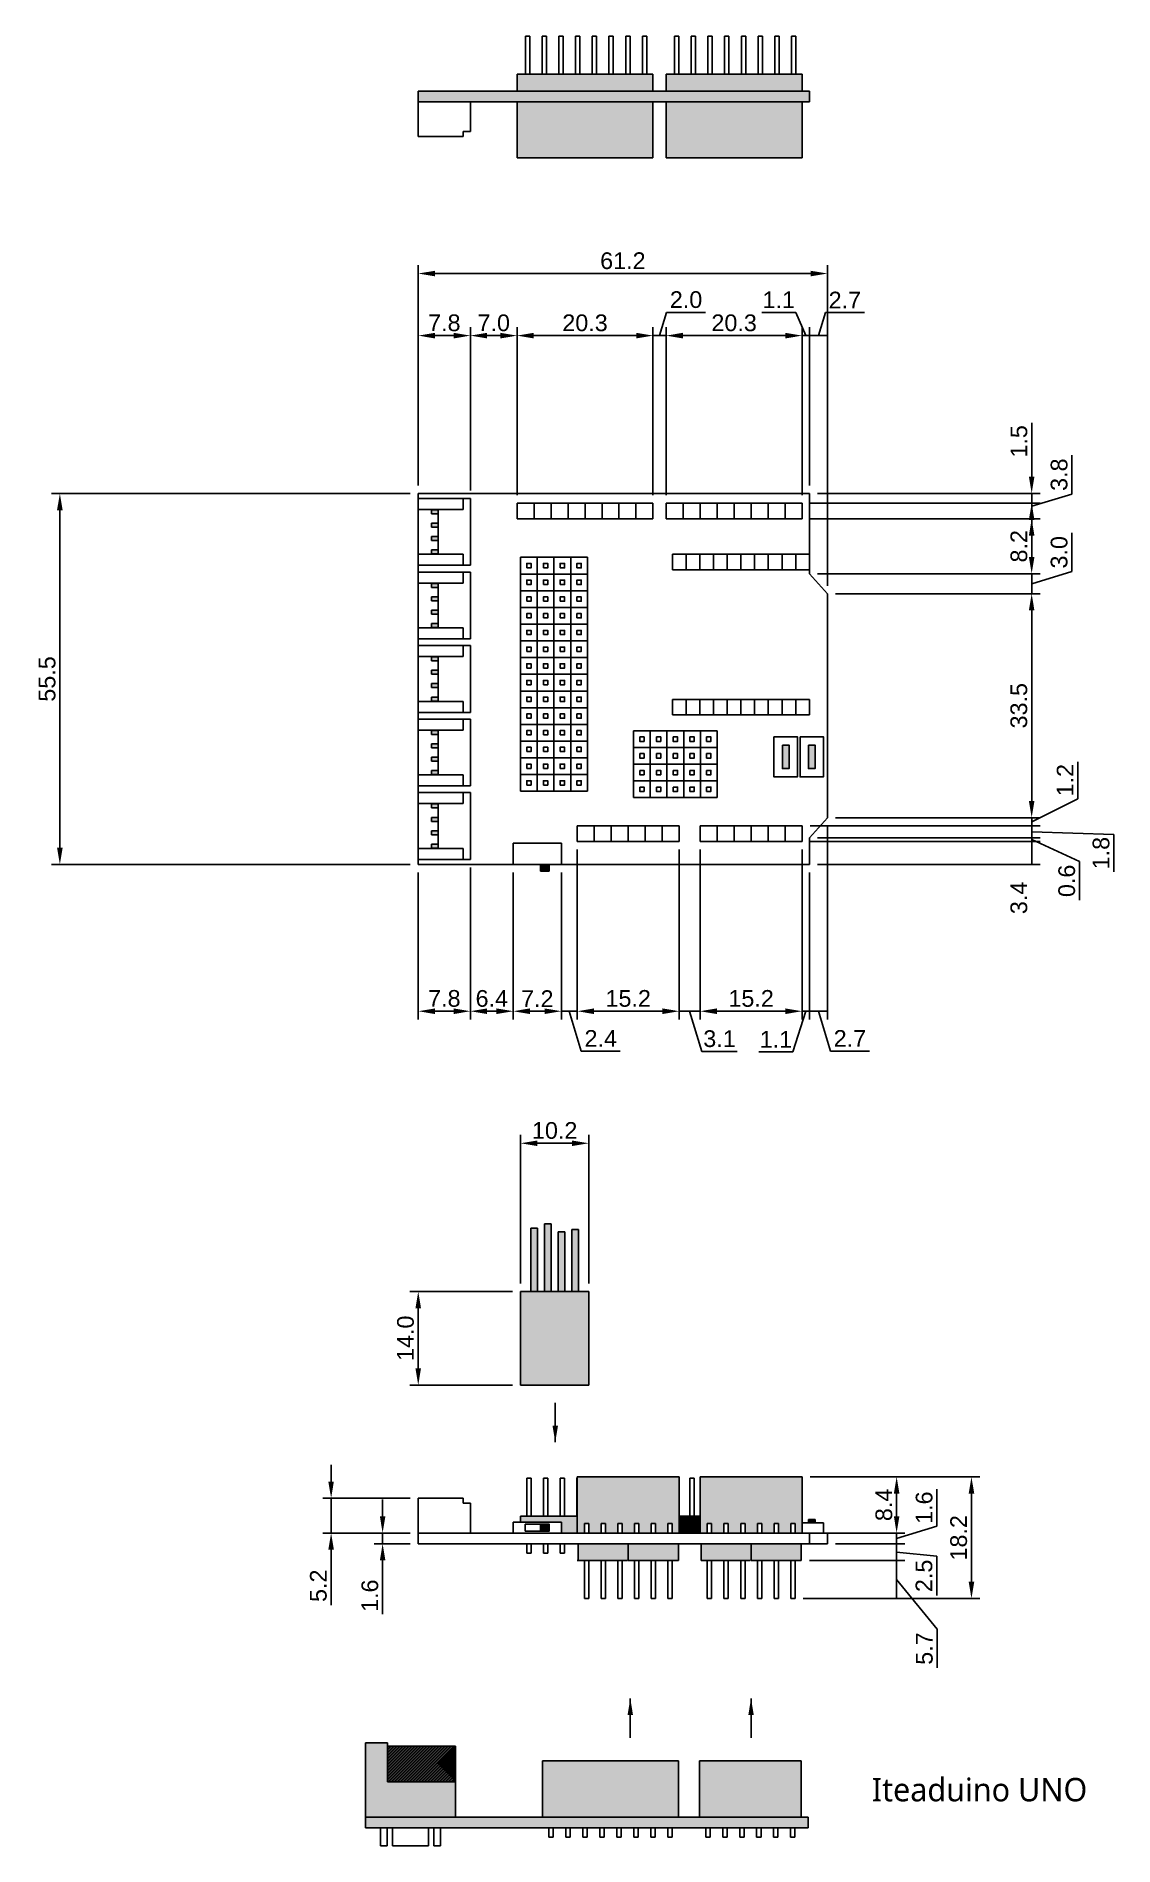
# Model space of a CAD drawing. Header units: millimetres. Extents: x 43 to 204, y -47 to 224.
import ezdxf

# ---------------------------------------------------------------- set-up
doc = ezdxf.new("R2010")
doc.units = ezdxf.units.MM
for name, color, linetype in [('board', 5, 'Continuous'), ('components', 3, 'Continuous'), ('connectors', 4, 'Continuous'), ('dim', 252, 'Continuous'), ('headers', 251, 'Continuous'), ('pins', 9, 'Continuous'), ('wires', 7, 'Continuous')]:
    doc.layers.add(name, color=color, linetype=linetype)
doc.styles.add('Itead', font='trebuc.ttf')
doc.styles.get("Standard").update_dxf_attribs({"font": 'arial.ttf'})
doc.dimstyles.new('ISO-25', dxfattribs={"dimtxt": 2.5, "dimasz": 2.5, "dimexe": 1.25, "dimexo": 1.2, "dimtad": 1, "dimdec": 1, "dimzin": 1, "dimdsep": 46, "dimtxsty": 'Standard', "dimcen": 2.5, "dimadec": 0, "dimazin": 0, "dimtfac": 1, "dimtdec": 1, "dimtmove": 0, "dimatfit": 3, "dimfxl": 1, "dimarcsym": 0})

msp = doc.modelspace()

# ---------------------------------------------------------------- texts
at = {"layer": 'board', "color": 7, "style": 'Itead'}
msp.add_text('Iteaduino UNO', height=3.5, dxfattribs=at).set_placement((167.82, -40.14))

# ---------------------------------------------------------------- blocks, each defined once
blk = doc.blocks.new('A$C5684610D')
at = {"layer": 'connectors'}
h = blk.add_hatch(color=256, dxfattribs=at)
h.paths.add_polyline_path([(2, 8.3), (2, 7.7), (3, 7.7), (3, 8.3)])
h.paths.add_polyline_path([(2, 6.3), (2, 5.7), (3, 5.7), (3, 6.3)])
h.paths.add_polyline_path([(3, 4.3), (2, 4.3), (2, 3.7), (3, 3.7)])
h.paths.add_polyline_path([(3, 1.7), (3, 2.3), (2, 2.3), (2, 1.7)])
for p, q in [((0, 10), (7.8, 10)), ((0, 0), (0, 10)), ((0, 8.35), (6.7, 8.35)), ((2, 8.3), (3, 8.3)), ((2, 8.3), (2, 7.7)), ((3, 8.35), (3, 1.65)), ((6.7, 8.35), (6.7, 10)), ((7.8, 10), (7.8, 0)), ((2, 7.7), (3, 7.7)), ((2, 6.3), (3, 6.3)), ((2, 6.3), (2, 5.7)), ((2, 5.7), (3, 5.7)), ((2, 4.3), (3, 4.3)), ((2, 4.3), (2, 3.7)), ((2, 3.7), (3, 3.7)), ((6.7, 1.65), (0, 1.65)), ((2, 2.3), (3, 2.3)), ((2, 2.3), (2, 1.7)), ((2, 1.7), (3, 1.7)), ((6.7, 0), (6.7, 1.65)), ((7.8, 0), (0, 0))]:
    blk.add_line(p, q, dxfattribs=at)
blk = doc.blocks.new('*D2')
at = {"layer": 'Defpoints', "color": 0}
for p in [(100, 155.5), (46.4, 100), (100, 100)]:
    blk.add_point(p, dxfattribs=at)
at = {"layer": 'dim', "color": 0, "lineweight": -2}
for p, q in [((98.8, 155.5), (45.15, 155.5)), ((46.4, 153), (46.4, 102.5)), ((98.8, 100), (45.15, 100))]:
    blk.add_line(p, q, dxfattribs=at)
at = {"layer": 'dim', "color": 0}
for points in [[(45.98, 153), (46.82, 153), (46.4, 155.5)], [(45.98, 102.5), (46.82, 102.5), (46.4, 100)]]:
    blk.add_solid(points, dxfattribs=at)
at = {"layer": 'dim', "color": 0, "insert": (44.5, 127.75), "char_height": 2.5, "attachment_point": 5, "rotation": 90}
blk.add_mtext('55.5', dxfattribs=at)
blk = doc.blocks.new('*D3')
at = {"layer": 'Defpoints', "color": 0}
for p in [(158.5, 155.5), (157.4, 154.05), (191.74, 154.05)]:
    blk.add_point(p, dxfattribs=at)
at = {"layer": 'dim', "color": 0, "lineweight": -2}
for p, q in [((191.74, 158), (191.74, 166.08)), ((159.7, 155.5), (192.99, 155.5)), ((191.74, 154.05), (191.74, 155.5)), ((158.6, 154.05), (192.99, 154.05)), ((191.74, 151.55), (191.74, 149.05))]:
    blk.add_line(p, q, dxfattribs=at)
at = {"layer": 'dim', "color": 0}
for points in [[(191.32, 158), (192.15, 158), (191.74, 155.5)], [(191.32, 151.55), (192.15, 151.55), (191.74, 154.05)]]:
    blk.add_solid(points, dxfattribs=at)
at = {"layer": 'dim', "color": 0, "insert": (189.84, 163.29), "char_height": 2.5, "attachment_point": 5, "rotation": 90}
blk.add_mtext('1.5', dxfattribs=at)
blk = doc.blocks.new('*D4')
at = {"layer": 'Defpoints', "color": 0}
for p in [(158.5, 155.5), (157.4, 151.7), (191.74, 151.7)]:
    blk.add_point(p, dxfattribs=at)
at = {"layer": 'dim', "color": 0, "lineweight": -2}
for p, q in [((197.76, 155.41), (197.76, 161.21)), ((159.7, 155.5), (192.99, 155.5)), ((191.74, 155.5), (191.74, 151.7)), ((191.74, 155.5), (191.74, 151.7)), ((191.74, 153.6), (197.76, 155.41)), ((158.6, 151.7), (192.99, 151.7))]:
    blk.add_line(p, q, dxfattribs=at)
at = {"layer": 'dim', "color": 0, "insert": (195.85, 158.31), "char_height": 2.5, "attachment_point": 5, "rotation": 90}
blk.add_mtext('3.8', dxfattribs=at)
blk = doc.blocks.new('*D5')
at = {"layer": 'Defpoints', "color": 0}
for p in [(157.4, 151.7), (158.5, 143.5), (191.74, 143.5)]:
    blk.add_point(p, dxfattribs=at)
at = {"layer": 'dim', "color": 0, "lineweight": -2}
for p, q in [((158.6, 151.7), (192.99, 151.7)), ((191.74, 149.2), (191.74, 146)), ((159.7, 143.5), (192.99, 143.5))]:
    blk.add_line(p, q, dxfattribs=at)
at = {"layer": 'dim', "color": 0}
for points in [[(191.32, 149.2), (192.15, 149.2), (191.74, 151.7)], [(191.32, 146), (192.15, 146), (191.74, 143.5)]]:
    blk.add_solid(points, dxfattribs=at)
at = {"layer": 'dim', "color": 0, "insert": (189.84, 147.6), "char_height": 2.5, "attachment_point": 5, "rotation": 90}
blk.add_mtext('8.2', dxfattribs=at)
blk = doc.blocks.new('*D6')
at = {"layer": 'Defpoints', "color": 0}
for p in [(158.5, 143.5), (161.2, 140.5), (191.74, 140.5)]:
    blk.add_point(p, dxfattribs=at)
at = {"layer": 'dim', "color": 0, "lineweight": -2}
for p, q in [((197.76, 143.81), (197.76, 149.6)), ((159.7, 143.5), (192.99, 143.5)), ((191.74, 142), (197.76, 143.81)), ((191.74, 143.5), (191.74, 140.5)), ((191.74, 143.5), (191.74, 140.5)), ((162.4, 140.5), (192.99, 140.5))]:
    blk.add_line(p, q, dxfattribs=at)
at = {"layer": 'dim', "color": 0, "insert": (195.85, 146.7), "char_height": 2.5, "attachment_point": 5, "rotation": 90}
blk.add_mtext('3.0', dxfattribs=at)
blk = doc.blocks.new('*D7')
at = {"layer": 'Defpoints', "color": 0}
for p in [(161.2, 140.5), (161.2, 107), (191.74, 107)]:
    blk.add_point(p, dxfattribs=at)
at = {"layer": 'dim', "color": 0, "lineweight": -2}
for p, q in [((162.4, 140.5), (192.99, 140.5)), ((191.74, 138), (191.74, 109.5)), ((162.4, 107), (192.99, 107))]:
    blk.add_line(p, q, dxfattribs=at)
at = {"layer": 'dim', "color": 0}
for points in [[(191.32, 138), (192.15, 138), (191.74, 140.5)], [(191.32, 109.5), (192.15, 109.5), (191.74, 107)]]:
    blk.add_solid(points, dxfattribs=at)
at = {"layer": 'dim', "color": 0, "insert": (189.83, 123.75), "char_height": 2.5, "attachment_point": 5, "rotation": 90}
blk.add_mtext('33.5', dxfattribs=at)
blk = doc.blocks.new('*D8')
at = {"layer": 'Defpoints', "color": 0}
for p in [(157.4, 105.8), (161.2, 107), (191.74, 105.8)]:
    blk.add_point(p, dxfattribs=at)
at = {"layer": 'dim', "color": 0, "lineweight": -2}
for p, q in [((198.62, 109.84), (198.62, 115.38)), ((191.74, 106.4), (198.62, 109.84)), ((158.6, 105.8), (192.99, 105.8)), ((162.4, 107), (192.99, 107)), ((191.74, 107), (191.74, 105.8)), ((191.74, 107), (191.74, 105.8))]:
    blk.add_line(p, q, dxfattribs=at)
at = {"layer": 'dim', "color": 0, "insert": (196.74, 112.61), "char_height": 2.5, "attachment_point": 5, "rotation": 90}
blk.add_mtext('1.2', dxfattribs=at)
blk = doc.blocks.new('*D9')
at = {"layer": 'Defpoints', "color": 0}
for p in [(157.4, 105.8), (158.5, 104), (191.74, 104)]:
    blk.add_point(p, dxfattribs=at)
at = {"layer": 'dim', "color": 0, "lineweight": -2}
for p, q in [((158.6, 105.8), (192.99, 105.8)), ((191.74, 105.8), (191.74, 104)), ((191.74, 105.8), (191.74, 104)), ((159.7, 104), (192.99, 104)), ((191.74, 104.9), (204.02, 104.49)), ((204.02, 104.49), (204.02, 98.91))]:
    blk.add_line(p, q, dxfattribs=at)
at = {"layer": 'dim', "color": 0, "insert": (202.12, 101.7), "char_height": 2.5, "attachment_point": 5, "rotation": 90}
blk.add_mtext('1.8', dxfattribs=at)
blk = doc.blocks.new('*D10')
at = {"layer": 'Defpoints', "color": 0}
for p in [(157.4, 103.45), (158.5, 104), (191.74, 103.45)]:
    blk.add_point(p, dxfattribs=at)
at = {"layer": 'dim', "color": 0, "lineweight": -2}
for p, q in [((158.6, 103.45), (192.99, 103.45)), ((159.7, 104), (192.99, 104)), ((191.74, 104), (191.74, 103.45)), ((191.74, 104), (191.74, 103.45)), ((191.74, 103.72), (198.89, 100.45)), ((198.89, 100.45), (198.89, 94.65))]:
    blk.add_line(p, q, dxfattribs=at)
at = {"layer": 'dim', "color": 0, "insert": (196.99, 97.55), "char_height": 2.5, "attachment_point": 5, "rotation": 90}
blk.add_mtext('0.6', dxfattribs=at)
blk = doc.blocks.new('*D11')
at = {"layer": 'Defpoints', "color": 0}
for p in [(157.4, 103.45), (158.5, 100), (191.74, 100)]:
    blk.add_point(p, dxfattribs=at)
at = {"layer": 'dim', "color": 0, "lineweight": -2}
for p, q in [((158.6, 103.45), (192.99, 103.45)), ((191.74, 103.45), (191.74, 100)), ((159.7, 100), (192.99, 100))]:
    blk.add_line(p, q, dxfattribs=at)
at = {"layer": 'dim', "color": 0, "insert": (189.83, 95), "char_height": 2.5, "attachment_point": 5, "rotation": 90}
blk.add_mtext('3.4', dxfattribs=at)
blk = doc.blocks.new('*D12')
at = {"layer": 'Defpoints', "color": 0}
for p in [(161.2, 188.4), (100, 155.5), (161.2, 140.5)]:
    blk.add_point(p, dxfattribs=at)
at = {"layer": 'dim', "color": 0, "lineweight": -2}
for p, q in [((100, 156.7), (100, 189.65)), ((161.2, 141.7), (161.2, 189.65)), ((102.5, 188.4), (158.7, 188.4))]:
    blk.add_line(p, q, dxfattribs=at)
at = {"layer": 'dim', "color": 0}
for points in [[(102.5, 188.81), (102.5, 187.98), (100, 188.4)], [(158.7, 188.81), (158.7, 187.98), (161.2, 188.4)]]:
    blk.add_solid(points, dxfattribs=at)
at = {"layer": 'dim', "color": 0, "insert": (130.6, 190.3), "char_height": 2.5, "attachment_point": 5}
blk.add_mtext('61.2', dxfattribs=at)
blk = doc.blocks.new('*D13')
at = {"layer": 'Defpoints', "color": 0}
for p in [(107.8, 179.11), (100, 155.5), (107.8, 154.75)]:
    blk.add_point(p, dxfattribs=at)
at = {"layer": 'dim', "color": 0, "lineweight": -2}
for p, q in [((100, 156.7), (100, 180.36)), ((102.5, 179.11), (105.3, 179.11)), ((107.8, 155.95), (107.8, 180.36))]:
    blk.add_line(p, q, dxfattribs=at)
at = {"layer": 'dim', "color": 0}
for points in [[(102.5, 179.53), (102.5, 178.69), (100, 179.11)], [(105.3, 179.53), (105.3, 178.69), (107.8, 179.11)]]:
    blk.add_solid(points, dxfattribs=at)
at = {"layer": 'dim', "color": 0, "insert": (103.9, 181.01), "char_height": 2.5, "attachment_point": 5}
blk.add_mtext('7.8', dxfattribs=at)
blk = doc.blocks.new('*D14')
at = {"layer": 'Defpoints', "color": 0}
for p in [(114.78, 179.11), (107.8, 154.75), (114.78, 154.05)]:
    blk.add_point(p, dxfattribs=at)
at = {"layer": 'dim', "color": 0, "lineweight": -2}
for p, q in [((107.8, 155.95), (107.8, 180.36)), ((110.3, 179.11), (112.28, 179.11)), ((114.78, 155.25), (114.78, 180.36))]:
    blk.add_line(p, q, dxfattribs=at)
at = {"layer": 'dim', "color": 0}
for points in [[(110.3, 179.53), (110.3, 178.69), (107.8, 179.11)], [(112.28, 179.53), (112.28, 178.69), (114.78, 179.11)]]:
    blk.add_solid(points, dxfattribs=at)
at = {"layer": 'dim', "color": 0, "insert": (111.29, 181.01), "char_height": 2.5, "attachment_point": 5}
blk.add_mtext('7.0', dxfattribs=at)
blk = doc.blocks.new('*D15')
at = {"layer": 'Defpoints', "color": 0}
for p in [(135.1, 179.11), (114.78, 154.05), (135.1, 154.05)]:
    blk.add_point(p, dxfattribs=at)
at = {"layer": 'dim', "color": 0, "lineweight": -2}
for p, q in [((114.78, 155.25), (114.78, 180.36)), ((117.28, 179.11), (132.6, 179.11)), ((135.1, 155.25), (135.1, 180.36))]:
    blk.add_line(p, q, dxfattribs=at)
at = {"layer": 'dim', "color": 0}
for points in [[(117.28, 179.53), (117.28, 178.69), (114.78, 179.11)], [(132.6, 179.53), (132.6, 178.69), (135.1, 179.11)]]:
    blk.add_solid(points, dxfattribs=at)
at = {"layer": 'dim', "color": 0, "insert": (124.94, 181.01), "char_height": 2.5, "attachment_point": 5}
blk.add_mtext('20.3', dxfattribs=at)
blk = doc.blocks.new('*D16')
at = {"layer": 'Defpoints', "color": 0}
for p in [(137.08, 179.11), (135.1, 154.05), (137.08, 154.05)]:
    blk.add_point(p, dxfattribs=at)
at = {"layer": 'dim', "color": 0, "lineweight": -2}
for p, q in [((136.09, 179.11), (137.13, 182.57)), ((137.13, 182.57), (142.96, 182.57)), ((135.1, 155.25), (135.1, 180.36)), ((135.1, 179.11), (137.08, 179.11)), ((135.1, 179.11), (137.08, 179.11)), ((137.08, 155.25), (137.08, 180.36))]:
    blk.add_line(p, q, dxfattribs=at)
at = {"layer": 'dim', "color": 0, "insert": (140.05, 184.48), "char_height": 2.5, "attachment_point": 5}
blk.add_mtext('2.0', dxfattribs=at)
blk = doc.blocks.new('*D17')
at = {"layer": 'Defpoints', "color": 0}
for p in [(157.4, 179.11), (137.08, 154.05), (157.4, 154.05)]:
    blk.add_point(p, dxfattribs=at)
at = {"layer": 'dim', "color": 0, "lineweight": -2}
for p, q in [((137.08, 155.25), (137.08, 180.36)), ((139.58, 179.11), (154.9, 179.11)), ((157.4, 155.25), (157.4, 180.36))]:
    blk.add_line(p, q, dxfattribs=at)
at = {"layer": 'dim', "color": 0}
for points in [[(139.58, 179.53), (139.58, 178.69), (137.08, 179.11)], [(154.9, 179.53), (154.9, 178.69), (157.4, 179.11)]]:
    blk.add_solid(points, dxfattribs=at)
at = {"layer": 'dim', "color": 0, "insert": (147.24, 181.01), "char_height": 2.5, "attachment_point": 5}
blk.add_mtext('20.3', dxfattribs=at)
blk = doc.blocks.new('*D18')
at = {"layer": 'Defpoints', "color": 0}
for p in [(158.5, 179.11), (158.5, 155.5), (157.4, 154.05)]:
    blk.add_point(p, dxfattribs=at)
at = {"layer": 'dim', "color": 0, "lineweight": -2}
for p, q in [((156.45, 182.59), (151.37, 182.59)), ((157.95, 179.11), (156.45, 182.59)), ((157.4, 155.25), (157.4, 180.36)), ((157.4, 179.11), (158.5, 179.11)), ((157.4, 179.11), (158.5, 179.11)), ((158.5, 156.7), (158.5, 180.36))]:
    blk.add_line(p, q, dxfattribs=at)
at = {"layer": 'dim', "color": 0, "insert": (153.91, 184.47), "char_height": 2.5, "attachment_point": 5}
blk.add_mtext('1.1', dxfattribs=at)
blk = doc.blocks.new('*D19')
at = {"layer": 'Defpoints', "color": 0}
for p in [(161.2, 179.11), (158.5, 155.5), (161.2, 140.5)]:
    blk.add_point(p, dxfattribs=at)
at = {"layer": 'dim', "color": 0, "lineweight": -2}
for p, q in [((159.85, 179.11), (160.88, 182.55)), ((160.88, 182.55), (166.73, 182.55)), ((158.5, 156.7), (158.5, 180.36)), ((158.5, 179.11), (161.2, 179.11)), ((158.5, 179.11), (161.2, 179.11)), ((161.2, 141.7), (161.2, 180.36))]:
    blk.add_line(p, q, dxfattribs=at)
at = {"layer": 'dim', "color": 0, "insert": (163.8, 184.43), "char_height": 2.5, "attachment_point": 5}
blk.add_mtext('2.7', dxfattribs=at)
blk = doc.blocks.new('*D20')
at = {"layer": 'Defpoints', "color": 0}
for p in [(107.8, 100.75), (100, 100), (107.8, 78.05)]:
    blk.add_point(p, dxfattribs=at)
at = {"layer": 'dim', "color": 0, "lineweight": -2}
for p, q in [((100, 98.8), (100, 76.8)), ((107.8, 99.55), (107.8, 76.8)), ((102.5, 78.05), (105.3, 78.05))]:
    blk.add_line(p, q, dxfattribs=at)
at = {"layer": 'dim', "color": 0}
for points in [[(102.5, 78.47), (102.5, 77.63), (100, 78.05)], [(105.3, 78.47), (105.3, 77.63), (107.8, 78.05)]]:
    blk.add_solid(points, dxfattribs=at)
at = {"layer": 'dim', "color": 0, "insert": (103.9, 79.95), "char_height": 2.5, "attachment_point": 5}
blk.add_mtext('7.8', dxfattribs=at)
blk = doc.blocks.new('*D21')
at = {"layer": 'Defpoints', "color": 0}
for p in [(107.8, 100.75), (114.2, 100), (114.2, 78.05)]:
    blk.add_point(p, dxfattribs=at)
at = {"layer": 'dim', "color": 0, "lineweight": -2}
for p, q in [((107.8, 99.55), (107.8, 76.8)), ((114.2, 98.8), (114.2, 76.8)), ((110.3, 78.05), (111.7, 78.05))]:
    blk.add_line(p, q, dxfattribs=at)
at = {"layer": 'dim', "color": 0}
for points in [[(110.3, 78.47), (110.3, 77.63), (107.8, 78.05)], [(111.7, 78.47), (111.7, 77.63), (114.2, 78.05)]]:
    blk.add_solid(points, dxfattribs=at)
at = {"layer": 'dim', "color": 0, "insert": (111, 79.95), "char_height": 2.5, "attachment_point": 5}
blk.add_mtext('6.4', dxfattribs=at)
blk = doc.blocks.new('*D22')
at = {"layer": 'Defpoints', "color": 0}
for p in [(114.2, 100), (121.4, 100), (121.4, 78.05)]:
    blk.add_point(p, dxfattribs=at)
at = {"layer": 'dim', "color": 0, "lineweight": -2}
for p, q in [((114.2, 98.8), (114.2, 76.8)), ((121.4, 98.8), (121.4, 76.8)), ((116.7, 78.05), (118.9, 78.05))]:
    blk.add_line(p, q, dxfattribs=at)
at = {"layer": 'dim', "color": 0}
for points in [[(116.7, 78.47), (116.7, 77.63), (114.2, 78.05)], [(118.9, 78.47), (118.9, 77.63), (121.4, 78.05)]]:
    blk.add_solid(points, dxfattribs=at)
at = {"layer": 'dim', "color": 0, "insert": (117.8, 79.93), "char_height": 2.5, "attachment_point": 5}
blk.add_mtext('7.2', dxfattribs=at)
blk = doc.blocks.new('*D23')
at = {"layer": 'Defpoints', "color": 0}
for p in [(123.78, 103.45), (121.4, 100), (123.78, 78.05)]:
    blk.add_point(p, dxfattribs=at)
at = {"layer": 'dim', "color": 0, "lineweight": -2}
for p, q in [((123.78, 102.25), (123.78, 76.8)), ((121.4, 98.8), (121.4, 76.8)), ((121.4, 78.05), (123.78, 78.05)), ((121.4, 78.05), (123.78, 78.05)), ((122.59, 78.05), (124.38, 72.1)), ((124.38, 72.1), (130.21, 72.1))]:
    blk.add_line(p, q, dxfattribs=at)
at = {"layer": 'dim', "color": 0, "insert": (127.29, 73.98), "char_height": 2.5, "attachment_point": 5}
blk.add_mtext('2.4', dxfattribs=at)
blk = doc.blocks.new('*D24')
at = {"layer": 'Defpoints', "color": 0}
for p in [(123.78, 103.45), (139.02, 103.45), (139.02, 78.05)]:
    blk.add_point(p, dxfattribs=at)
at = {"layer": 'dim', "color": 0, "lineweight": -2}
for p, q in [((123.78, 102.25), (123.78, 76.8)), ((139.02, 102.25), (139.02, 76.8)), ((126.28, 78.05), (136.52, 78.05))]:
    blk.add_line(p, q, dxfattribs=at)
at = {"layer": 'dim', "color": 0}
for points in [[(126.28, 78.47), (126.28, 77.63), (123.78, 78.05)], [(136.52, 78.47), (136.52, 77.63), (139.02, 78.05)]]:
    blk.add_solid(points, dxfattribs=at)
at = {"layer": 'dim', "color": 0, "insert": (131.4, 79.95), "char_height": 2.5, "attachment_point": 5}
blk.add_mtext('15.2', dxfattribs=at)
blk = doc.blocks.new('*D25')
at = {"layer": 'Defpoints', "color": 0}
for p in [(139.02, 103.45), (142.16, 103.45), (142.16, 78.05)]:
    blk.add_point(p, dxfattribs=at)
at = {"layer": 'dim', "color": 0, "lineweight": -2}
for p, q in [((139.02, 102.25), (139.02, 76.8)), ((142.16, 102.25), (142.16, 76.8)), ((139.02, 78.05), (142.16, 78.05)), ((139.02, 78.05), (142.16, 78.05)), ((140.59, 78.05), (142.4, 72.03)), ((142.4, 72.03), (147.71, 72.03))]:
    blk.add_line(p, q, dxfattribs=at)
at = {"layer": 'dim', "color": 0, "insert": (145.05, 73.93), "char_height": 2.5, "attachment_point": 5}
blk.add_mtext('3.1', dxfattribs=at)
blk = doc.blocks.new('*D26')
at = {"layer": 'Defpoints', "color": 0}
for p in [(142.16, 103.45), (157.4, 103.45), (157.4, 78.05)]:
    blk.add_point(p, dxfattribs=at)
at = {"layer": 'dim', "color": 0, "lineweight": -2}
for p, q in [((142.16, 102.25), (142.16, 76.8)), ((157.4, 102.25), (157.4, 76.8)), ((144.66, 78.05), (154.9, 78.05))]:
    blk.add_line(p, q, dxfattribs=at)
at = {"layer": 'dim', "color": 0}
for points in [[(144.66, 78.47), (144.66, 77.63), (142.16, 78.05)], [(154.9, 78.47), (154.9, 77.63), (157.4, 78.05)]]:
    blk.add_solid(points, dxfattribs=at)
at = {"layer": 'dim', "color": 0, "insert": (149.78, 79.95), "char_height": 2.5, "attachment_point": 5}
blk.add_mtext('15.2', dxfattribs=at)
blk = doc.blocks.new('*D27')
at = {"layer": 'Defpoints', "color": 0}
for p in [(157.4, 103.45), (158.5, 100), (158.5, 78.05)]:
    blk.add_point(p, dxfattribs=at)
at = {"layer": 'dim', "color": 0, "lineweight": -2}
for p, q in [((157.4, 102.25), (157.4, 76.8)), ((158.5, 98.8), (158.5, 76.8)), ((157.95, 78.05), (156.03, 71.97)), ((157.4, 78.05), (158.5, 78.05)), ((157.4, 78.05), (158.5, 78.05)), ((156.03, 71.97), (150.95, 71.97))]:
    blk.add_line(p, q, dxfattribs=at)
at = {"layer": 'dim', "color": 0, "insert": (153.49, 73.85), "char_height": 2.5, "attachment_point": 5}
blk.add_mtext('1.1', dxfattribs=at)
blk = doc.blocks.new('*D28')
at = {"layer": 'Defpoints', "color": 0}
for p in [(161.2, 107), (158.5, 100), (161.2, 78.05)]:
    blk.add_point(p, dxfattribs=at)
at = {"layer": 'dim', "color": 0, "lineweight": -2}
for p, q in [((161.2, 105.8), (161.2, 76.8)), ((158.5, 98.8), (158.5, 76.8)), ((158.5, 78.05), (161.2, 78.05)), ((158.5, 78.05), (161.2, 78.05)), ((159.85, 78.05), (161.64, 72.1)), ((161.64, 72.1), (167.48, 72.1))]:
    blk.add_line(p, q, dxfattribs=at)
at = {"layer": 'dim', "color": 0, "insert": (164.56, 73.98), "char_height": 2.5, "attachment_point": 5}
blk.add_mtext('2.7', dxfattribs=at)
blk = doc.blocks.new('*D29')
at = {"layer": 'Defpoints', "color": 0}
for p in [(157.4, 8.4), (157.4, -9.8), (182.73, -9.8)]:
    blk.add_point(p, dxfattribs=at)
at = {"layer": 'dim', "color": 0, "lineweight": -2}
for p, q in [((158.6, 8.4), (183.98, 8.4)), ((182.73, 5.9), (182.73, -7.3)), ((158.6, -9.8), (183.98, -9.8))]:
    blk.add_line(p, q, dxfattribs=at)
at = {"layer": 'dim', "color": 0}
for points in [[(182.32, 5.9), (183.15, 5.9), (182.73, 8.4)], [(182.32, -7.3), (183.15, -7.3), (182.73, -9.8)]]:
    blk.add_solid(points, dxfattribs=at)
at = {"layer": 'dim', "color": 0, "insert": (180.83, -0.72), "char_height": 2.5, "attachment_point": 5, "rotation": 90}
blk.add_mtext('18.2', dxfattribs=at)
blk = doc.blocks.new('*D30')
at = {"layer": 'Defpoints', "color": 0}
for p in [(100, 5.2), (86.97, 0), (100, 0)]:
    blk.add_point(p, dxfattribs=at)
at = {"layer": 'dim', "color": 0, "lineweight": -2}
for p, q in [((86.97, 7.7), (86.97, 10.2)), ((98.8, 5.2), (85.72, 5.2)), ((86.97, 5.2), (86.97, 0)), ((98.8, 0), (85.72, 0)), ((86.97, -2.5), (86.97, -10.78))]:
    blk.add_line(p, q, dxfattribs=at)
at = {"layer": 'dim', "color": 0}
for points in [[(86.55, 7.7), (87.38, 7.7), (86.97, 5.2)], [(86.55, -2.5), (87.38, -2.5), (86.97, 0)]]:
    blk.add_solid(points, dxfattribs=at)
at = {"layer": 'dim', "color": 0, "insert": (85.07, -7.89), "char_height": 2.5, "attachment_point": 5, "rotation": 90}
blk.add_mtext('5.2', dxfattribs=at)
blk = doc.blocks.new('*D31')
at = {"layer": 'Defpoints', "color": 0}
for p in [(94.67, 0), (100, 0), (100, -1.6)]:
    blk.add_point(p, dxfattribs=at)
at = {"layer": 'dim', "color": 0, "lineweight": -2}
for p, q in [((94.67, 2.5), (94.67, 5)), ((98.8, 0), (93.42, 0)), ((94.67, 0), (94.67, -1.6)), ((98.8, -1.6), (93.42, -1.6)), ((94.67, -4.1), (94.67, -12.16))]:
    blk.add_line(p, q, dxfattribs=at)
at = {"layer": 'dim', "color": 0}
for points in [[(94.26, 2.5), (95.09, 2.5), (94.67, 0)], [(94.26, -4.1), (95.09, -4.1), (94.67, -1.6)]]:
    blk.add_solid(points, dxfattribs=at)
at = {"layer": 'dim', "color": 0, "insert": (92.77, -9.38), "char_height": 2.5, "attachment_point": 5, "rotation": 90}
blk.add_mtext('1.6', dxfattribs=at)
blk = doc.blocks.new('*D32')
at = {"layer": 'Defpoints', "color": 0}
for p in [(157.4, 8.4), (157.4, 0), (171.54, 0)]:
    blk.add_point(p, dxfattribs=at)
at = {"layer": 'dim', "color": 0, "lineweight": -2}
for p, q in [((158.6, 8.4), (172.79, 8.4)), ((171.54, 5.9), (171.54, 2.5)), ((158.6, 0), (172.79, 0))]:
    blk.add_line(p, q, dxfattribs=at)
at = {"layer": 'dim', "color": 0}
for points in [[(171.13, 5.9), (171.96, 5.9), (171.54, 8.4)], [(171.13, 2.5), (171.96, 2.5), (171.54, 0)]]:
    blk.add_solid(points, dxfattribs=at)
at = {"layer": 'dim', "color": 0, "insert": (169.64, 4.2), "char_height": 2.5, "attachment_point": 5, "rotation": 90}
blk.add_mtext('8.4', dxfattribs=at)
blk = doc.blocks.new('*D33')
at = {"layer": 'Defpoints', "color": 0}
for p in [(157.4, 0), (161.2, -1.6), (171.54, -1.6)]:
    blk.add_point(p, dxfattribs=at)
at = {"layer": 'dim', "color": 0, "lineweight": -2}
for p, q in [((177.56, 1.01), (177.56, 6.57)), ((171.54, -0.8), (177.56, 1.01)), ((158.6, 0), (172.79, 0)), ((162.4, -1.6), (172.79, -1.6)), ((171.54, 0), (171.54, -1.6)), ((171.54, 0), (171.54, -1.6))]:
    blk.add_line(p, q, dxfattribs=at)
at = {"layer": 'dim', "color": 0, "insert": (175.66, 3.79), "char_height": 2.5, "attachment_point": 5, "rotation": 90}
blk.add_mtext('1.6', dxfattribs=at)
blk = doc.blocks.new('*D34')
at = {"layer": 'Defpoints', "color": 0}
for p in [(161.2, -1.6), (157.29, -4.1), (171.54, -4.1)]:
    blk.add_point(p, dxfattribs=at)
at = {"layer": 'dim', "color": 0, "lineweight": -2}
for p, q in [((162.4, -1.6), (172.79, -1.6)), ((171.54, -1.6), (171.54, -4.1)), ((171.54, -1.6), (171.54, -4.1)), ((158.49, -4.1), (172.79, -4.1)), ((171.54, -2.85), (177.54, -3.48)), ((177.54, -3.48), (177.54, -9.34))]:
    blk.add_line(p, q, dxfattribs=at)
at = {"layer": 'dim', "color": 0, "insert": (175.64, -6.41), "char_height": 2.5, "attachment_point": 5, "rotation": 90}
blk.add_mtext('2.5', dxfattribs=at)
blk = doc.blocks.new('*D35')
at = {"layer": 'Defpoints', "color": 0}
for p in [(157.29, -4.1), (156.37, -9.8), (171.54, -9.8)]:
    blk.add_point(p, dxfattribs=at)
at = {"layer": 'dim', "color": 0, "lineweight": -2}
for p, q in [((158.49, -4.1), (172.79, -4.1)), ((171.54, -4.1), (171.54, -9.8)), ((171.54, -4.1), (171.54, -9.8)), ((171.54, -6.95), (177.59, -14.39)), ((157.57, -9.8), (172.79, -9.8)), ((177.59, -14.39), (177.59, -20.19))]:
    blk.add_line(p, q, dxfattribs=at)
at = {"layer": 'dim', "color": 0, "insert": (175.7, -17.29), "char_height": 2.5, "attachment_point": 5, "rotation": 90}
blk.add_mtext('5.7', dxfattribs=at)
blk = doc.blocks.new('*D36')
at = {"layer": 'Defpoints', "color": 0}
for p in [(100, 36.13), (115.3, 36.13), (115.3, 22.13)]:
    blk.add_point(p, dxfattribs=at)
at = {"layer": 'dim', "color": 0, "lineweight": -2}
for p, q in [((114.1, 36.13), (98.75, 36.13)), ((100, 24.63), (100, 33.63)), ((114.1, 22.13), (98.75, 22.13))]:
    blk.add_line(p, q, dxfattribs=at)
at = {"layer": 'dim', "color": 0}
for points in [[(99.58, 33.63), (100.41, 33.63), (100, 36.13)], [(99.58, 24.63), (100.41, 24.63), (100, 22.13)]]:
    blk.add_solid(points, dxfattribs=at)
at = {"layer": 'dim', "color": 0, "insert": (98.1, 29.13), "char_height": 2.5, "attachment_point": 5, "rotation": 90}
blk.add_mtext('14.0', dxfattribs=at)
blk = doc.blocks.new('*D37')
at = {"layer": 'Defpoints', "color": 0}
for p in [(115.3, 58.3), (115.3, 36.13), (125.5, 36.13)]:
    blk.add_point(p, dxfattribs=at)
at = {"layer": 'dim', "color": 0, "lineweight": -2}
for p, q in [((115.3, 37.33), (115.3, 59.55)), ((123, 58.3), (117.8, 58.3)), ((125.5, 37.33), (125.5, 59.55))]:
    blk.add_line(p, q, dxfattribs=at)
at = {"layer": 'dim', "color": 0}
for points in [[(117.8, 58.71), (117.8, 57.88), (115.3, 58.3)], [(123, 58.71), (123, 57.88), (125.5, 58.3)]]:
    blk.add_solid(points, dxfattribs=at)
at = {"layer": 'dim', "color": 0, "insert": (120.4, 60.2), "char_height": 2.5, "attachment_point": 5}
blk.add_mtext('10.2', dxfattribs=at)
blk = doc.blocks.new('A$C06470663')
at = {"layer": 'board'}
blk.add_hatch(color=256, dxfattribs=at).paths.add_polyline_path([(66.2, 2.7), (66.2, 4.3), (0, 4.3), (0, 2.7)])
at = {"layer": 'connectors'}
blk.add_hatch(color=256, dxfattribs=at).paths.add_polyline_path([(3.3, 9.56), (3.3, 15.4), (0, 15.4), (0, 4.3), (13.5, 4.3), (13.5, 9.56)])
h = blk.add_hatch(dxfattribs=at)
h.set_pattern_fill('STEEL', color=256, scale=0.1, style=0)
h.set_pattern_definition([(45, (-100, -35.7), (-0.2245064, 0.2245064), []), (45, (-100, -35.54125), (-0.2245064, 0.2245064), [])])
h.paths.add_polyline_path([(3.3, 14.9), (3.3, 9.56), (13.5, 9.56), (13.5, 14.9)])
at = {"layer": 'headers'}
h = blk.add_hatch(color=256, dxfattribs=at)
h.paths.add_polyline_path([(46.82, 4.3), (46.82, 12.7), (26.5, 12.7), (26.5, 4.3)])
h.paths.add_polyline_path([(65.2, 4.3), (65.2, 12.7), (49.96, 12.7), (49.96, 4.3)])
at = {"layer": 'board'}
for p, q in [((0, 4.3), (66.2, 4.3)), ((0, 4.3), (0, 2.7)), ((66.2, 4.3), (66.2, 2.7)), ((0, 2.7), (66.2, 2.7))]:
    blk.add_line(p, q, dxfattribs=at)
at = {"layer": 'connectors'}
for p, q in [((0, 15.4), (0, 4.3)), ((0, 15.4), (3.3, 15.4)), ((3.3, 15.4), (3.3, 9.56)), ((3.3, 14.9), (13.5, 14.9)), ((13.5, 14.9), (13.5, 4.3)), ((3.3, 9.56), (13.5, 9.56)), ((0, 4.3), (13.5, 4.3)), ((0, 4.3), (13.5, 4.3))]:
    blk.add_line(p, q, dxfattribs=at)
at = {"layer": 'headers'}
for p, q in [((26.5, 12.7), (26.5, 4.3)), ((26.5, 12.7), (46.82, 12.7)), ((46.82, 12.7), (46.82, 4.3)), ((49.96, 12.7), (49.96, 4.3)), ((49.96, 12.7), (65.2, 12.7)), ((65.2, 12.7), (65.2, 4.3))]:
    blk.add_line(p, q, dxfattribs=at)
at = {"layer": 'pins'}
for p, q in [((2.25, 2.7), (2.25, 0)), ((3.25, 0), (3.25, 2.7)), ((4.05, 0), (4.05, 2.7)), ((9.45, 0), (9.45, 2.7)), ((10.25, 2.7), (10.25, 0)), ((11.25, 2.7), (11.25, 0)), ((27.44, 1.3), (27.44, 2.7)), ((27.44, 1.3), (28.09, 1.3)), ((28.09, 1.3), (28.09, 2.7)), ((29.98, 1.3), (29.98, 2.7)), ((29.98, 1.3), (30.63, 1.3)), ((30.63, 1.3), (30.63, 2.7)), ((32.52, 1.3), (32.52, 2.7)), ((32.52, 1.3), (33.17, 1.3)), ((33.17, 1.3), (33.17, 2.7)), ((35.06, 1.3), (35.06, 2.7)), ((35.06, 1.3), (35.71, 1.3)), ((35.71, 1.3), (35.71, 2.7)), ((37.6, 1.3), (37.6, 2.7)), ((37.6, 1.3), (38.25, 1.3)), ((38.25, 1.3), (38.25, 2.7)), ((40.14, 1.3), (40.14, 2.7)), ((40.14, 1.3), (40.79, 1.3)), ((40.79, 1.3), (40.79, 2.7)), ((42.68, 1.3), (42.68, 2.7)), ((42.68, 1.3), (43.33, 1.3)), ((43.33, 1.3), (43.33, 2.7)), ((45.22, 1.3), (45.22, 2.7)), ((45.22, 1.3), (45.87, 1.3)), ((45.87, 1.3), (45.87, 2.7)), ((50.9, 1.3), (50.9, 2.7)), ((50.9, 1.3), (51.55, 1.3)), ((51.55, 1.3), (51.55, 2.7)), ((53.44, 1.3), (53.44, 2.7)), ((53.44, 1.3), (54.09, 1.3)), ((54.09, 1.3), (54.09, 2.7)), ((55.98, 1.3), (55.98, 2.7)), ((55.98, 1.3), (56.63, 1.3)), ((56.63, 1.3), (56.63, 2.7)), ((58.52, 1.3), (58.52, 2.7)), ((58.52, 1.3), (59.17, 1.3)), ((59.17, 1.3), (59.17, 2.7)), ((61.06, 1.3), (61.06, 2.7)), ((61.06, 1.3), (61.71, 1.3)), ((61.71, 1.3), (61.71, 2.7)), ((63.6, 1.3), (63.6, 2.7)), ((63.6, 1.3), (64.25, 1.3)), ((64.25, 1.3), (64.25, 2.7)), ((2.25, 0), (3.25, 0)), ((9.45, 0), (4.05, 0)), ((10.25, 0), (11.25, 0))]:
    blk.add_line(p, q, dxfattribs=at)

# ---------------------------------------------------------------- dimensions: what is measured, and where the dimension line sits
at = {"layer": 'dim'}
for base, p1, p2, picture, middle in [((161.2, 188.4), (100, 155.5), (161.2, 140.5), '*D12', (130.6, 190.3)), ((107.8, 179.11), (100, 155.5), (107.8, 154.75), '*D13', (103.9, 181.01)), ((107.8, 78.05), (100, 100), (107.8, 100.75), '*D20', (103.9, 79.95))]:
    dim = msp.add_linear_dim(base=base, p1=p1, p2=p2, dimstyle='ISO-25', dxfattribs=at)
    dim.commit()
    dim.dimension.update_dxf_attribs({"geometry": picture, "text_midpoint": middle})
for base, p1, p2, picture, middle in [((137.08, 179.11), (135.1, 154.05), (137.08, 154.05), '*D16', (137.75, 184.48)), ((161.2, 179.11), (158.5, 155.5), (161.2, 140.5), '*D19', (161.51, 184.43)), ((114.78, 179.11), (107.8, 154.75), (114.78, 154.05), '*D14', (111.29, 181.01)), ((135.1, 179.11), (114.78, 154.05), (135.1, 154.05), '*D15', (124.94, 181.01)), ((157.4, 179.11), (137.08, 154.05), (157.4, 154.05), '*D17', (147.24, 181.01)), ((161.2, 78.05), (158.5, 100), (161.2, 107), '*D28', (162.26, 73.98)), ((123.78, 78.05), (121.4, 100), (123.78, 103.45), '*D23', (125, 73.98)), ((139.02, 78.05), (123.78, 103.45), (139.02, 103.45), '*D24', (131.4, 79.95)), ((142.16, 78.05), (139.02, 103.45), (142.16, 103.45), '*D25', (143.02, 73.93)), ((157.4, 78.05), (142.16, 103.45), (157.4, 103.45), '*D26', (149.78, 79.95)), ((114.2, 78.05), (107.8, 100.75), (114.2, 100), '*D21', (111, 79.95)), ((121.4, 78.05), (114.2, 100), (121.4, 100), '*D22', (117.8, 79.93))]:
    dim = msp.add_linear_dim(base=base, p1=p1, p2=p2, dimstyle='ISO-25', override={"dimtmove": 1}, dxfattribs=at)
    dim.commit()
    dim.dimension.update_dxf_attribs({"geometry": picture, "text_midpoint": middle})
for base, p1, p2, picture, middle in [((158.5, 179.11), (157.4, 154.05), (158.5, 155.5), '*D18', (155.83, 182.59)), ((158.5, 78.05), (157.4, 103.45), (158.5, 100), '*D27', (155.4, 71.97))]:
    dim = msp.add_linear_dim(base=base, p1=p1, p2=p2, dimstyle='ISO-25', override={"dimtmove": 1}, dxfattribs=at)
    dim.commit()
    dim.dimension.update_dxf_attribs({"geometry": picture, "text_midpoint": middle, "dimtype": 160})
for base, p1, p2, picture, middle in [((191.73705168, 154.05), (158.5, 155.5), (157.4, 154.05), '*D3', (191.73705168, 163.29246248)), ((182.73, -9.8), (157.4, 8.4), (157.4, -9.8), '*D29', (182.73, -0.72)), ((94.67, 0), (100, -1.6), (100, 0), '*D31', (94.67, -9.38))]:
    dim = msp.add_linear_dim(base=base, p1=p1, p2=p2, angle=90, dimstyle='ISO-25', dxfattribs=at)
    dim.commit()
    dim.dimension.update_dxf_attribs({"geometry": picture, "text_midpoint": middle, "dimtype": 160})
for base, p1, p2, picture, middle in [((191.74, 151.7), (158.5, 155.5), (157.4, 151.7), '*D4', (195.85, 156.03)), ((191.74, 143.5), (157.4, 151.7), (158.5, 143.5), '*D5', (189.84, 147.6)), ((191.74, 140.5), (158.5, 143.5), (161.2, 140.5), '*D6', (195.85, 144.43)), ((191.74, 107), (161.2, 140.5), (161.2, 107), '*D7', (189.83, 123.75)), ((171.54, -1.6), (157.4, 0), (161.2, -1.6), '*D33', (175.66, 1.63))]:
    dim = msp.add_linear_dim(base=base, p1=p1, p2=p2, angle=90, dimstyle='ISO-25', override={"dimtmove": 1}, dxfattribs=at)
    dim.commit()
    dim.dimension.update_dxf_attribs({"geometry": picture, "text_midpoint": middle})
for base, p1, p2, angle, picture, middle in [((46.4, 100), (100, 155.5), (100, 100), 90, '*D2', (44.5, 127.75)), ((115.3, 58.3), (125.5, 36.13), (115.3, 36.13), 180, '*D37', (120.4, 60.2)), ((100, 36.13), (115.3, 22.13), (115.3, 36.13), 270, '*D36', (98.1, 29.13)), ((86.97, 0), (100, 5.2), (100, 0), 90, '*D30', (85.07, -7.89)), ((171.54, 0), (157.4, 8.4), (157.4, 0), 90, '*D32', (169.64, 4.2))]:
    dim = msp.add_linear_dim(base=base, p1=p1, p2=p2, angle=angle, dimstyle='ISO-25', dxfattribs=at)
    dim.commit()
    dim.dimension.update_dxf_attribs({"geometry": picture, "text_midpoint": middle})
for base, p1, p2, picture, middle in [((191.74, 105.8), (161.2, 107), (157.4, 105.8), '*D8', (198.62, 110.46)), ((191.74, 104), (157.4, 105.8), (158.5, 104), '*D9', (204.02, 103.86)), ((191.73705168, 103.45), (158.5, 104), (157.4, 103.45), '*D10', (198.8925045, 99.823048)), ((191.73705168, 100), (157.4, 103.45), (158.5, 100), '*D11', (191.73705168, 95)), ((171.54, -4.1), (161.2, -1.6), (157.29, -4.1), '*D34', (177.54, -4.1)), ((171.54, -9.8), (157.29, -4.1), (156.37, -9.8), '*D35', (177.59, -15.01))]:
    dim = msp.add_linear_dim(base=base, p1=p1, p2=p2, angle=90, dimstyle='ISO-25', override={"dimtmove": 1}, dxfattribs=at)
    dim.commit()
    dim.dimension.update_dxf_attribs({"geometry": picture, "text_midpoint": middle, "dimtype": 160})

# ---------------------------------------------------------------- hatches: boundary and pattern name
at = {"layer": 'board'}
msp.add_hatch(color=256, dxfattribs=at).paths.add_polyline_path([(100, 215.7), (100, 214.1), (158.5, 214.1), (158.5, 215.7)])
at = {"layer": 'components'}
h = msp.add_hatch(color=256, dxfattribs=at)
h.paths.add_polyline_path([(155.45, 117.85), (154.45, 117.85), (154.45, 114.35), (155.45, 114.35)])
h.paths.add_polyline_path([(159.35, 117.85), (158.35, 117.85), (158.35, 114.35), (159.35, 114.35)])
for points in [[(118.3, 99), (119.6, 99), (119.6, 100), (118.3, 100)], [(119.6, 0.3), (119.6, 1.3), (118.3, 1.3), (118.3, 0.3)], [(159.35, 1.5), (159.35, 2), (158.35, 2), (158.35, 1.5)]]:
    msp.add_hatch(color=256, dxfattribs=at).paths.add_polyline_path(points)
at = {"layer": 'connectors'}
msp.add_hatch(color=256, dxfattribs=at).paths.add_polyline_path([(115.3, 22.13), (125.5, 22.13), (125.5, 36.13), (115.3, 36.13)])
at = {"layer": 'headers'}
h = msp.add_hatch(color=256, dxfattribs=at)
h.paths.add_polyline_path([(135.1, 205.7), (135.1, 214.1), (114.78, 214.1), (114.78, 205.7)])
h.paths.add_polyline_path([(157.4, 205.7), (157.4, 214.1), (137.08, 214.1), (137.08, 205.7)])
h = msp.add_hatch(color=256, dxfattribs=at)
h.paths.add_polyline_path([(123.78, 8.4), (123.78, 0), (124.84, 0), (124.84, 1.4), (125.49, 1.4), (125.49, 0), (127.34, 0), (127.34, 1.4), (127.99, 1.4), (127.99, 0), (129.84, 0), (129.84, 1.4), (130.49, 1.4), (130.49, 0), (132.34, 0), (132.34, 1.4), (132.99, 1.4), (132.99, 0), (134.84, 0), (134.84, 1.4), (135.49, 1.4), (135.49, 0), (137.34, 0), (137.34, 1.4), (137.99, 1.4), (137.99, 0), (139.02, 0), (139.02, 8.4)])
h.paths.add_polyline_path([(142.16, 8.4), (142.16, 0), (143.22, 0), (143.22, 1.4), (143.87, 1.4), (143.87, 0), (145.72, 0), (145.72, 1.4), (146.37, 1.4), (146.37, 0), (148.22, 0), (148.22, 1.4), (148.87, 1.4), (148.87, 0), (150.72, 0), (150.72, 1.4), (151.37, 1.4), (151.37, 0), (153.22, 0), (153.22, 1.4), (153.87, 1.4), (153.87, 0), (155.72, 0), (155.72, 1.4), (156.37, 1.4), (156.37, 0), (157.4, 0), (157.4, 8.4)])
at = {"layer": 'pins'}
h = msp.add_hatch(color=256, dxfattribs=at)
h.paths.add_polyline_path([(114.78, 218.2), (114.78, 215.7), (135.1, 215.7), (135.1, 218.2)])
h.paths.add_polyline_path([(157.4, 215.7), (157.4, 218.2), (137.08, 218.2), (137.08, 215.7)])
for points in [[(123.78, 2.5), (115.3, 2.5), (115.3, 1.6), (121.4, 1.6), (121.4, 0), (123.78, 0)], [(139.02, 2.5), (139.02, 0), (142.16, 0), (142.16, 2.5)], [(131.41, -4.1), (131.41, -1.6), (123.91, -1.6), (123.91, -4.1)], [(138.91, -4.1), (138.91, -1.6), (131.41, -1.6), (131.41, -4.1)], [(149.79, -4.1), (149.79, -1.6), (142.29, -1.6), (142.29, -4.1)], [(157.29, -4.1), (157.29, -1.6), (149.79, -1.6), (149.79, -4.1)]]:
    msp.add_hatch(color=256, dxfattribs=at).paths.add_polyline_path(points)
at = {"layer": 'wires'}
for color, points in [(5, [(118.88, 36.13), (119.88, 36.13), (119.88, 46.26), (118.88, 46.26)]), (2, [(117.84, 45.61), (116.84, 45.61), (116.84, 36.13), (117.84, 36.13)]), (1, [(121.92, 45.07), (120.92, 45.07), (120.92, 36.13), (121.92, 36.13)]), (256, [(123.96, 45.4), (122.96, 45.4), (122.96, 36.13), (123.96, 36.13)])]:
    msp.add_hatch(color=color, dxfattribs=at).paths.add_polyline_path(points)

# ---------------------------------------------------------------- linework, layer by layer
at = {"layer": 'board'}
for p, q in [((158.5, 215.7), (100, 215.7)), ((100, 215.7), (100, 214.1)), ((158.5, 214.1), (100, 214.1)), ((158.5, 215.7), (158.5, 214.1)), ((158.5, 155.5), (100, 155.5)), ((100, 155.5), (100, 100)), ((158.5, 155.5), (158.5, 143.5)), ((158.5, 143.5), (161.2, 140.5)), ((161.2, 107), (161.2, 140.5)), ((158.5, 104), (161.2, 107)), ((158.5, 104), (158.5, 100)), ((100, 100), (158.5, 100)), ((100, 0), (161.2, 0)), ((100, 0), (100, -1.6)), ((158.5, -1.6), (158.5, 0)), ((100, -1.6), (161.2, -1.6)), ((161.2, 0), (161.2, -1.6))]:
    msp.add_line(p, q, dxfattribs=at)
at = {"layer": 'components'}
for p, q in [((114.2, 103.2), (121.4, 103.2)), ((114.2, 100), (114.2, 103.2)), ((121.4, 103.2), (121.4, 100)), ((121.4, 100), (114.2, 100)), ((118.3, 100), (118.3, 99)), ((118.3, 99), (119.6, 99)), ((119.6, 100), (119.6, 99)), ((114.2, 1.6), (114.2, 0)), ((114.2, 1.6), (121.4, 1.6)), ((114.2, 0), (121.4, 0)), ((115.98, 1.3), (115.98, 0.3)), ((118.3, 1.3), (115.98, 1.3)), ((118.3, 0.3), (115.98, 0.3)), ((121.4, 1.6), (121.4, 0)), ((160.6, 1.5), (157.4, 1.5)), ((158.35, 2), (158.35, 1.5)), ((158.35, 2), (159.35, 2)), ((159.35, 2), (159.35, 1.5)), ((160.6, 1.5), (160.6, 0))]:
    msp.add_line(p, q, dxfattribs=at)
for points in [[(153.2, 119.1), (156.7, 119.1), (156.7, 113.1), (153.2, 113.1)], [(154.45, 117.85), (155.45, 117.85), (155.45, 114.35), (154.45, 114.35)], [(157.1, 119.1), (160.6, 119.1), (160.6, 113.1), (157.1, 113.1)], [(158.35, 117.85), (159.35, 117.85), (159.35, 114.35), (158.35, 114.35)], [(118.3, 1.3), (119.6, 1.3), (119.6, 0.3), (118.3, 0.3)]]:
    msp.add_lwpolyline(points, close=True, dxfattribs=at)
at = {"layer": 'connectors'}
for p, q in [((100, 208.9), (100, 214.1)), ((107.8, 209.65), (107.8, 214.1)), ((100, 208.9), (106.7, 208.9)), ((106.7, 209.65), (107.8, 209.65)), ((106.7, 208.9), (106.7, 209.65)), ((115.3, 22.13), (115.3, 36.13)), ((115.3, 36.13), (125.5, 36.13)), ((125.5, 36.13), (125.5, 22.13)), ((125.5, 22.13), (115.3, 22.13)), ((100, 5.2), (100, 0)), ((100, 5.2), (106.7, 5.2)), ((106.7, 5.2), (106.7, 4.45)), ((106.7, 4.45), (107.8, 4.45)), ((107.8, 4.45), (107.8, 0))]:
    msp.add_line(p, q, dxfattribs=at)
at = {"layer": 'headers'}
for p, q in [((114.78, 205.7), (114.78, 214.1)), ((135.1, 205.7), (135.1, 214.1)), ((137.08, 205.7), (137.08, 214.1)), ((157.4, 205.7), (157.4, 214.1)), ((114.78, 205.7), (135.1, 205.7)), ((137.08, 205.7), (157.4, 205.7)), ((114.78, 154.05), (135.1, 154.05)), ((114.78, 154.05), (114.78, 151.7)), ((114.78, 151.7), (135.1, 151.7)), ((117.32, 154.05), (117.32, 151.7)), ((119.86, 154.05), (119.86, 151.7)), ((122.4, 154.05), (122.4, 151.7)), ((124.94, 154.05), (124.94, 151.7)), ((127.48, 154.05), (127.48, 151.7)), ((130.02, 154.05), (130.02, 151.7)), ((132.56, 154.05), (132.56, 151.7)), ((135.1, 154.05), (135.1, 151.7)), ((137.08, 154.05), (157.4, 154.05)), ((137.08, 154.05), (137.08, 151.7)), ((137.08, 151.7), (157.4, 151.7)), ((139.62, 154.05), (139.62, 151.7)), ((142.16, 154.05), (142.16, 151.7)), ((144.7, 154.05), (144.7, 151.7)), ((147.24, 154.05), (147.24, 151.7)), ((149.78, 154.05), (149.78, 151.7)), ((152.32, 154.05), (152.32, 151.7)), ((154.86, 154.05), (154.86, 151.7)), ((154.86, 154.05), (154.86, 151.7)), ((157.4, 154.05), (157.4, 151.7)), ((158.5, 146.4), (138, 146.4)), ((138, 146.4), (138, 144.1)), ((140.05, 146.4), (140.05, 144.1)), ((142.1, 146.4), (142.1, 144.1)), ((144.15, 146.4), (144.15, 144.1)), ((146.2, 146.4), (146.2, 144.1)), ((148.25, 146.4), (148.25, 144.1)), ((150.3, 146.4), (150.3, 144.1)), ((152.35, 146.4), (152.35, 144.1)), ((154.4, 146.4), (154.4, 144.1)), ((156.45, 146.4), (156.45, 144.1)), ((158.5, 146.4), (158.5, 144.1)), ((158.5, 144.1), (138, 144.1)), ((158.5, 124.7), (138, 124.7)), ((138, 124.7), (138, 122.4)), ((140.05, 124.7), (140.05, 122.4)), ((142.1, 124.7), (142.1, 122.4)), ((144.15, 124.7), (144.15, 122.4)), ((146.2, 124.7), (146.2, 122.4)), ((148.25, 124.7), (148.25, 122.4)), ((150.3, 124.7), (150.3, 122.4)), ((152.35, 124.7), (152.35, 122.4)), ((154.4, 124.7), (154.4, 122.4)), ((156.45, 124.7), (156.45, 122.4)), ((158.5, 124.7), (158.5, 122.4)), ((158.5, 122.4), (138, 122.4)), ((123.78, 105.8), (139.02, 105.8)), ((123.78, 105.8), (123.78, 103.45)), ((126.32, 105.8), (126.32, 103.45)), ((128.86, 105.8), (128.86, 103.45)), ((131.4, 105.8), (131.4, 103.45)), ((133.94, 105.8), (133.94, 103.45)), ((136.48, 105.8), (136.48, 103.45)), ((139.02, 105.8), (139.02, 103.45)), ((142.16, 105.8), (142.16, 103.45)), ((142.16, 105.8), (157.4, 105.8)), ((144.7, 105.8), (144.7, 103.45)), ((147.24, 105.8), (147.24, 103.45)), ((149.78, 105.8), (149.78, 103.45)), ((152.32, 105.8), (152.32, 103.45)), ((154.86, 105.8), (154.86, 103.45)), ((157.4, 105.8), (157.4, 103.45)), ((123.78, 103.45), (139.02, 103.45)), ((142.16, 103.45), (157.4, 103.45)), ((123.78, 8.4), (123.78, 0)), ((123.78, 8.4), (139.02, 8.4)), ((139.02, 8.4), (139.02, 0)), ((142.16, 8.4), (142.16, 0)), ((142.16, 8.4), (157.4, 8.4)), ((157.4, 8.4), (157.4, 0))]:
    msp.add_line(p, q, dxfattribs=at)
at = {"layer": 'pins'}
for p, q in [((116.03, 218.2), (116.03, 223.9)), ((116.68, 223.9), (116.03, 223.9)), ((116.68, 218.2), (116.68, 223.9)), ((119.17, 223.9), (118.52, 223.9)), ((118.52, 218.2), (118.52, 223.9)), ((119.17, 218.2), (119.17, 223.9)), ((121.67, 223.9), (121.02, 223.9)), ((121.02, 218.2), (121.02, 223.9)), ((121.67, 218.2), (121.67, 223.9)), ((124.17, 223.9), (123.52, 223.9)), ((123.52, 218.2), (123.52, 223.9)), ((124.17, 218.2), (124.17, 223.9)), ((126.67, 223.9), (126.02, 223.9)), ((126.02, 218.2), (126.02, 223.9)), ((126.67, 218.2), (126.67, 223.9)), ((129.17, 223.9), (128.52, 223.9)), ((128.52, 218.2), (128.52, 223.9)), ((129.17, 218.2), (129.17, 223.9)), ((131.67, 223.9), (131.02, 223.9)), ((131.02, 218.2), (131.02, 223.9)), ((131.67, 218.2), (131.67, 223.9)), ((134.17, 223.9), (133.52, 223.9)), ((133.52, 218.2), (133.52, 223.9)), ((134.17, 218.2), (134.17, 223.9)), ((138.33, 218.2), (138.33, 223.9)), ((138.98, 223.9), (138.33, 223.9)), ((138.98, 218.2), (138.98, 223.9)), ((141.47, 223.9), (140.82, 223.9)), ((140.82, 218.2), (140.82, 223.9)), ((141.47, 218.2), (141.47, 223.9)), ((143.32, 218.2), (143.32, 223.9)), ((143.97, 223.9), (143.32, 223.9)), ((143.97, 218.2), (143.97, 223.9)), ((145.82, 218.2), (145.82, 223.9)), ((146.47, 223.9), (145.82, 223.9)), ((146.47, 218.2), (146.47, 223.9)), ((148.32, 218.2), (148.32, 223.9)), ((148.97, 223.9), (148.32, 223.9)), ((148.97, 218.2), (148.97, 223.9)), ((150.82, 218.2), (150.82, 223.9)), ((151.47, 223.9), (150.82, 223.9)), ((151.47, 218.2), (151.47, 223.9)), ((153.32, 218.2), (153.32, 223.9)), ((153.97, 223.9), (153.32, 223.9)), ((153.97, 218.2), (153.97, 223.9)), ((155.82, 218.2), (155.82, 223.9)), ((156.47, 223.9), (155.82, 223.9)), ((156.47, 218.2), (156.47, 223.9)), ((114.78, 215.7), (114.78, 218.2)), ((135.1, 218.2), (114.78, 218.2)), ((135.1, 215.7), (135.1, 218.2)), ((137.08, 215.7), (137.08, 218.2)), ((157.4, 218.2), (137.08, 218.2)), ((157.4, 215.7), (157.4, 218.2)), ((115.3, 145.95), (125.3, 145.95)), ((115.3, 145.95), (115.3, 140.95)), ((117.8, 145.95), (117.8, 140.95)), ((120.3, 145.95), (120.3, 140.95)), ((122.8, 145.95), (122.8, 140.95)), ((125.3, 145.95), (125.3, 140.95)), ((115.3, 143.45), (125.3, 143.45)), ((115.3, 140.95), (125.3, 140.95)), ((115.3, 140.95), (125.3, 140.95)), ((115.3, 140.95), (115.3, 135.95)), ((117.8, 140.95), (117.8, 135.95)), ((120.3, 140.95), (120.3, 135.95)), ((122.8, 140.95), (122.8, 135.95)), ((125.3, 140.95), (125.3, 135.95)), ((115.3, 138.45), (125.3, 138.45)), ((115.3, 135.95), (125.3, 135.95)), ((115.3, 135.95), (125.3, 135.95)), ((115.3, 135.95), (115.3, 130.95)), ((117.8, 135.95), (117.8, 130.95)), ((120.3, 135.95), (120.3, 130.95)), ((122.8, 135.95), (122.8, 130.95)), ((125.3, 135.95), (125.3, 130.95)), ((115.3, 133.45), (125.3, 133.45)), ((115.3, 130.95), (125.3, 130.95)), ((115.3, 130.95), (125.3, 130.95)), ((115.3, 130.95), (115.3, 125.95)), ((117.8, 130.95), (117.8, 125.95)), ((120.3, 130.95), (120.3, 125.95)), ((122.8, 130.95), (122.8, 125.95)), ((125.3, 130.95), (125.3, 125.95)), ((115.3, 128.45), (125.3, 128.45)), ((115.3, 125.95), (125.3, 125.95)), ((115.3, 125.95), (125.3, 125.95)), ((115.3, 125.95), (115.3, 120.95)), ((117.8, 125.95), (117.8, 120.95)), ((120.3, 125.95), (120.3, 120.95)), ((122.8, 125.95), (122.8, 120.95)), ((125.3, 125.95), (125.3, 120.95)), ((115.3, 123.45), (125.3, 123.45)), ((115.3, 120.95), (125.3, 120.95)), ((115.3, 120.95), (125.3, 120.95)), ((115.3, 120.95), (115.3, 115.95)), ((117.8, 120.95), (117.8, 115.95)), ((120.3, 120.95), (120.3, 115.95)), ((122.8, 120.95), (122.8, 115.95)), ((125.3, 120.95), (125.3, 115.95)), ((132.2, 120), (132.2, 110)), ((137.2, 120), (132.2, 120)), ((134.7, 120), (134.7, 110)), ((137.2, 120), (137.2, 110)), ((137.2, 120), (137.2, 110)), ((142.2, 120), (137.2, 120)), ((139.7, 120), (139.7, 110)), ((142.2, 120), (142.2, 110)), ((142.2, 120), (142.2, 110)), ((144.7, 120), (142.2, 120)), ((144.7, 120), (144.7, 110)), ((115.3, 118.45), (125.3, 118.45)), ((137.2, 117.5), (132.2, 117.5)), ((142.2, 117.5), (137.2, 117.5)), ((144.7, 117.5), (142.2, 117.5)), ((115.3, 115.95), (125.3, 115.95)), ((115.3, 115.95), (125.3, 115.95)), ((115.3, 115.95), (115.3, 110.95)), ((117.8, 115.95), (117.8, 110.95)), ((120.3, 115.95), (120.3, 110.95)), ((122.8, 115.95), (122.8, 110.95)), ((125.3, 115.95), (125.3, 110.95)), ((137.2, 115), (132.2, 115)), ((142.2, 115), (137.2, 115)), ((144.7, 115), (142.2, 115)), ((115.3, 113.45), (125.3, 113.45)), ((137.2, 112.5), (132.2, 112.5)), ((142.2, 112.5), (137.2, 112.5)), ((144.7, 112.5), (142.2, 112.5)), ((115.3, 110.95), (125.3, 110.95)), ((137.2, 110), (132.2, 110)), ((142.2, 110), (137.2, 110)), ((144.7, 110), (142.2, 110)), ((116.22, 2.5), (116.22, 8.2)), ((116.22, 8.2), (116.88, 8.2)), ((116.88, 2.5), (116.88, 8.2)), ((118.72, 2.5), (118.72, 8.2)), ((118.72, 8.2), (119.37, 8.2)), ((119.37, 2.5), (119.37, 8.2)), ((121.22, 2.5), (121.22, 8.2)), ((121.22, 8.2), (121.88, 8.2)), ((121.88, 2.5), (121.88, 8.2)), ((123.72, 2.5), (123.72, 8.2)), ((123.72, 8.2), (123.78, 8.2)), ((140.62, 2.5), (140.62, 8.2)), ((140.62, 8.2), (141.27, 8.2)), ((141.27, 2.5), (141.27, 8.2)), ((115.3, 1.6), (115.3, 2.5)), ((115.3, 2.5), (123.78, 2.5)), ((124.84, 1.4), (124.84, 0)), ((125.49, 1.4), (124.84, 1.4)), ((125.49, 1.4), (125.49, 0)), ((127.34, 1.4), (127.34, 0)), ((127.99, 1.4), (127.34, 1.4)), ((127.99, 1.4), (127.99, 0)), ((129.84, 1.4), (129.84, 0)), ((130.49, 1.4), (129.84, 1.4)), ((130.49, 1.4), (130.49, 0)), ((132.34, 1.4), (132.34, 0)), ((132.99, 1.4), (132.34, 1.4)), ((132.99, 1.4), (132.99, 0)), ((134.84, 1.4), (134.84, 0)), ((135.49, 1.4), (134.84, 1.4)), ((135.49, 1.4), (135.49, 0)), ((137.34, 1.4), (137.34, 0)), ((137.99, 1.4), (137.34, 1.4)), ((137.99, 1.4), (137.99, 0)), ((139.02, 2.5), (142.16, 2.5)), ((143.22, 1.4), (143.22, 0)), ((143.87, 1.4), (143.22, 1.4)), ((143.87, 1.4), (143.87, 0)), ((145.72, 1.4), (145.72, 0)), ((146.37, 1.4), (145.72, 1.4)), ((146.37, 1.4), (146.37, 0)), ((148.22, 1.4), (148.22, 0)), ((148.87, 1.4), (148.22, 1.4)), ((148.87, 1.4), (148.87, 0)), ((150.72, 1.4), (150.72, 0)), ((151.37, 1.4), (150.72, 1.4)), ((151.37, 1.4), (151.37, 0)), ((153.22, 1.4), (153.22, 0)), ((153.87, 1.4), (153.22, 1.4)), ((153.87, 1.4), (153.87, 0)), ((155.72, 1.4), (155.72, 0)), ((156.37, 1.4), (155.72, 1.4)), ((156.37, 1.4), (156.37, 0)), ((116.22, -3), (116.22, -1.6)), ((116.88, -3), (116.88, -1.6)), ((118.72, -3), (118.72, -1.6)), ((119.37, -3), (119.37, -1.6)), ((121.22, -3), (121.22, -1.6)), ((121.88, -3), (121.88, -1.6)), ((123.91, -1.6), (123.91, -4.1)), ((123.91, -1.6), (131.41, -1.6)), ((131.41, -1.6), (131.41, -4.1)), ((131.41, -1.6), (131.41, -4.1)), ((131.41, -1.6), (138.91, -1.6)), ((138.91, -1.6), (138.91, -4.1)), ((142.29, -1.6), (142.29, -4.1)), ((142.29, -1.6), (149.79, -1.6)), ((149.79, -1.6), (149.79, -4.1)), ((149.79, -1.6), (149.79, -4.1)), ((149.79, -1.6), (157.29, -1.6)), ((157.29, -1.6), (157.29, -4.1)), ((116.22, -3), (116.88, -3)), ((118.72, -3), (119.37, -3)), ((121.22, -3), (121.88, -3)), ((131.28, -4.1), (123.78, -4.1)), ((124.84, -4.1), (124.84, -9.8)), ((125.49, -4.1), (125.49, -9.8)), ((127.34, -4.1), (127.34, -9.8)), ((127.99, -4.1), (127.99, -9.8)), ((129.84, -4.1), (129.84, -9.8)), ((130.49, -4.1), (130.49, -9.8)), ((138.91, -4.1), (131.41, -4.1)), ((132.34, -4.1), (132.34, -9.8)), ((132.99, -4.1), (132.99, -9.8)), ((134.84, -4.1), (134.84, -9.8)), ((135.49, -4.1), (135.49, -9.8)), ((137.34, -4.1), (137.34, -9.8)), ((137.99, -4.1), (137.99, -9.8)), ((149.66, -4.1), (142.29, -4.1)), ((143.22, -4.1), (143.22, -9.8)), ((143.87, -4.1), (143.87, -9.8)), ((145.72, -4.1), (145.72, -9.8)), ((146.37, -4.1), (146.37, -9.8)), ((148.22, -4.1), (148.22, -9.8)), ((148.87, -4.1), (148.87, -9.8)), ((157.29, -4.1), (149.79, -4.1)), ((150.72, -4.1), (150.72, -9.8)), ((151.37, -4.1), (151.37, -9.8)), ((153.22, -4.1), (153.22, -9.8)), ((153.87, -4.1), (153.87, -9.8)), ((155.72, -4.1), (155.72, -9.8)), ((156.37, -4.1), (156.37, -9.8)), ((125.49, -9.8), (124.84, -9.8)), ((127.99, -9.8), (127.34, -9.8)), ((130.49, -9.8), (129.84, -9.8)), ((132.99, -9.8), (132.34, -9.8)), ((135.49, -9.8), (134.84, -9.8)), ((137.99, -9.8), (137.34, -9.8)), ((143.87, -9.8), (143.22, -9.8)), ((146.37, -9.8), (145.72, -9.8)), ((148.87, -9.8), (148.22, -9.8)), ((151.37, -9.8), (150.72, -9.8)), ((153.87, -9.8), (153.22, -9.8)), ((156.37, -9.8), (155.72, -9.8))]:
    msp.add_line(p, q, dxfattribs=at)
for points in [[(116.22, 144.37), (116.88, 144.37), (116.88, 145.03), (116.22, 145.03)], [(118.72, 144.37), (119.37, 144.37), (119.37, 145.03), (118.72, 145.03)], [(121.22, 144.37), (121.88, 144.37), (121.88, 145.03), (121.22, 145.03)], [(123.72, 144.37), (124.37, 144.37), (124.37, 145.03), (123.72, 145.03)], [(116.22, 141.88), (116.88, 141.88), (116.88, 142.53), (116.22, 142.53)], [(118.72, 141.88), (119.37, 141.88), (119.37, 142.53), (118.72, 142.53)], [(121.22, 141.88), (121.88, 141.88), (121.88, 142.53), (121.22, 142.53)], [(123.72, 141.88), (124.37, 141.88), (124.37, 142.53), (123.72, 142.53)], [(116.22, 139.38), (116.88, 139.38), (116.88, 140.02), (116.22, 140.02)], [(118.72, 139.38), (119.37, 139.38), (119.37, 140.02), (118.72, 140.02)], [(121.22, 139.38), (121.88, 139.38), (121.88, 140.02), (121.22, 140.02)], [(123.72, 139.38), (124.37, 139.38), (124.37, 140.02), (123.72, 140.02)], [(116.22, 136.88), (116.88, 136.88), (116.88, 137.53), (116.22, 137.53)], [(118.72, 136.88), (119.37, 136.88), (119.37, 137.53), (118.72, 137.53)], [(121.22, 136.88), (121.88, 136.88), (121.88, 137.53), (121.22, 137.53)], [(123.72, 136.88), (124.37, 136.88), (124.37, 137.53), (123.72, 137.53)], [(116.22, 134.38), (116.88, 134.38), (116.88, 135.02), (116.22, 135.02)], [(118.72, 134.38), (119.37, 134.38), (119.37, 135.02), (118.72, 135.02)], [(121.22, 134.38), (121.88, 134.38), (121.88, 135.02), (121.22, 135.02)], [(123.72, 134.38), (124.37, 134.38), (124.37, 135.02), (123.72, 135.02)], [(116.22, 131.88), (116.88, 131.88), (116.88, 132.53), (116.22, 132.53)], [(116.22, 129.37), (116.88, 129.37), (116.88, 130.03), (116.22, 130.03)], [(118.72, 131.88), (119.37, 131.88), (119.37, 132.53), (118.72, 132.53)], [(118.72, 129.37), (119.37, 129.37), (119.37, 130.03), (118.72, 130.03)], [(121.22, 131.88), (121.88, 131.88), (121.88, 132.53), (121.22, 132.53)], [(121.22, 129.37), (121.88, 129.37), (121.88, 130.03), (121.22, 130.03)], [(123.72, 131.88), (124.37, 131.88), (124.37, 132.53), (123.72, 132.53)], [(123.72, 129.37), (124.37, 129.37), (124.37, 130.03), (123.72, 130.03)], [(116.22, 126.88), (116.88, 126.88), (116.88, 127.53), (116.22, 127.53)], [(118.72, 126.88), (119.37, 126.88), (119.37, 127.53), (118.72, 127.53)], [(121.22, 126.88), (121.88, 126.88), (121.88, 127.53), (121.22, 127.53)], [(123.72, 126.88), (124.37, 126.88), (124.37, 127.53), (123.72, 127.53)], [(116.22, 124.37), (116.88, 124.37), (116.88, 125.03), (116.22, 125.03)], [(118.72, 124.37), (119.37, 124.37), (119.37, 125.03), (118.72, 125.03)], [(121.22, 124.37), (121.88, 124.37), (121.88, 125.03), (121.22, 125.03)], [(123.72, 124.37), (124.37, 124.37), (124.37, 125.03), (123.72, 125.03)], [(116.22, 121.88), (116.88, 121.88), (116.88, 122.53), (116.22, 122.53)], [(118.72, 121.88), (119.37, 121.88), (119.37, 122.53), (118.72, 122.53)], [(121.22, 121.88), (121.88, 121.88), (121.88, 122.53), (121.22, 122.53)], [(123.72, 121.88), (124.37, 121.88), (124.37, 122.53), (123.72, 122.53)], [(116.22, 119.37), (116.88, 119.37), (116.88, 120.03), (116.22, 120.03)], [(118.72, 119.37), (119.37, 119.37), (119.37, 120.03), (118.72, 120.03)], [(121.22, 119.37), (121.88, 119.37), (121.88, 120.03), (121.22, 120.03)], [(123.72, 119.37), (124.37, 119.37), (124.37, 120.03), (123.72, 120.03)], [(116.22, 116.88), (116.88, 116.88), (116.88, 117.53), (116.22, 117.53)], [(118.72, 116.88), (119.37, 116.88), (119.37, 117.53), (118.72, 117.53)], [(121.22, 116.88), (121.88, 116.88), (121.88, 117.53), (121.22, 117.53)], [(123.72, 116.88), (124.37, 116.88), (124.37, 117.53), (123.72, 117.53)], [(133.12, 119.08), (133.12, 118.42), (133.77, 118.42), (133.77, 119.08)], [(133.12, 116.58), (133.12, 115.92), (133.77, 115.92), (133.77, 116.58)], [(135.62, 119.08), (135.62, 118.42), (136.27, 118.42), (136.27, 119.08)], [(135.62, 116.58), (135.62, 115.92), (136.27, 115.92), (136.27, 116.58)], [(138.12, 119.08), (138.12, 118.42), (138.78, 118.42), (138.78, 119.08)], [(138.12, 116.58), (138.12, 115.92), (138.78, 115.92), (138.78, 116.58)], [(140.62, 119.08), (140.62, 118.42), (141.27, 118.42), (141.27, 119.08)], [(140.62, 116.58), (140.62, 115.92), (141.27, 115.92), (141.27, 116.58)], [(143.12, 119.08), (143.12, 118.42), (143.78, 118.42), (143.78, 119.08)], [(143.12, 116.58), (143.12, 115.92), (143.78, 115.92), (143.78, 116.58)], [(116.22, 114.38), (116.88, 114.38), (116.88, 115.02), (116.22, 115.02)], [(118.72, 114.38), (119.37, 114.38), (119.37, 115.02), (118.72, 115.02)], [(121.22, 114.38), (121.88, 114.38), (121.88, 115.02), (121.22, 115.02)], [(123.72, 114.38), (124.37, 114.38), (124.37, 115.02), (123.72, 115.02)], [(133.12, 114.08), (133.12, 113.42), (133.77, 113.42), (133.77, 114.08)], [(135.62, 114.08), (135.62, 113.42), (136.27, 113.42), (136.27, 114.08)], [(138.12, 114.08), (138.12, 113.42), (138.78, 113.42), (138.78, 114.08)], [(140.62, 114.08), (140.62, 113.42), (141.27, 113.42), (141.27, 114.08)], [(143.12, 114.08), (143.12, 113.42), (143.78, 113.42), (143.78, 114.08)], [(116.22, 111.88), (116.88, 111.88), (116.88, 112.53), (116.22, 112.53)], [(118.72, 111.88), (119.37, 111.88), (119.37, 112.53), (118.72, 112.53)], [(121.22, 111.88), (121.88, 111.88), (121.88, 112.53), (121.22, 112.53)], [(123.72, 111.88), (124.37, 111.88), (124.37, 112.53), (123.72, 112.53)], [(133.12, 111.58), (133.12, 110.92), (133.77, 110.92), (133.77, 111.58)], [(135.62, 111.58), (135.62, 110.92), (136.27, 110.92), (136.27, 111.58)], [(138.12, 111.58), (138.12, 110.92), (138.78, 110.92), (138.78, 111.58)], [(140.62, 111.58), (140.62, 110.92), (141.27, 110.92), (141.27, 111.58)], [(143.12, 111.58), (143.12, 110.92), (143.78, 110.92), (143.78, 111.58)]]:
    msp.add_lwpolyline(points, close=True, dxfattribs=at)
at = {"layer": 'wires', "color": 5}
for p, q in [((118.88, 36.13), (118.88, 46.26)), ((119.88, 46.26), (118.88, 46.26)), ((119.88, 36.13), (119.88, 46.26))]:
    msp.add_line(p, q, dxfattribs=at)
at = {"layer": 'wires', "color": 2}
for p, q in [((116.84, 36.13), (116.84, 45.61)), ((117.84, 45.61), (116.84, 45.61)), ((117.84, 36.13), (117.84, 45.61))]:
    msp.add_line(p, q, dxfattribs=at)
at = {"layer": 'wires', "color": 1}
for p, q in [((120.92, 36.13), (120.92, 45.07)), ((121.92, 45.07), (120.92, 45.07)), ((121.92, 36.13), (121.92, 45.07))]:
    msp.add_line(p, q, dxfattribs=at)
at = {"layer": 'wires'}
for p, q in [((122.96, 36.13), (122.96, 45.4)), ((123.96, 45.4), (122.96, 45.4)), ((123.96, 36.13), (123.96, 45.4))]:
    msp.add_line(p, q, dxfattribs=at)

# ---------------------------------------------------------------- block references
at = {"layer": 'connectors'}
for p in [(100, 144.75), (100, 133.75), (100, 122.75), (100, 111.75), (100, 100.75)]:
    msp.add_blockref('A$C5684610D', p, dxfattribs=at)
at = {"layer": 'dim'}
msp.add_blockref('A$C06470663', (92.09, -46.79), dxfattribs=at)

msp.set_redraw_order([(e.dxf.handle, doc.entitydb.next_handle()) for e in msp.query("TEXT MTEXT ATTDEF DIMENSION ARC_DIMENSION")])  # texts and dimensions are drawn at this point

# ---------------------------------------------------------------- leaders
for points in [[(120.49, 13.57), (120.49, 19.46)], [(131.71, -24.74), (131.71, -30.63)], [(149.77, -24.74), (149.77, -30.63)]]:
    msp.add_leader(points, dimstyle='ISO-25', dxfattribs=at)

doc.saveas('drawing.dxf')
